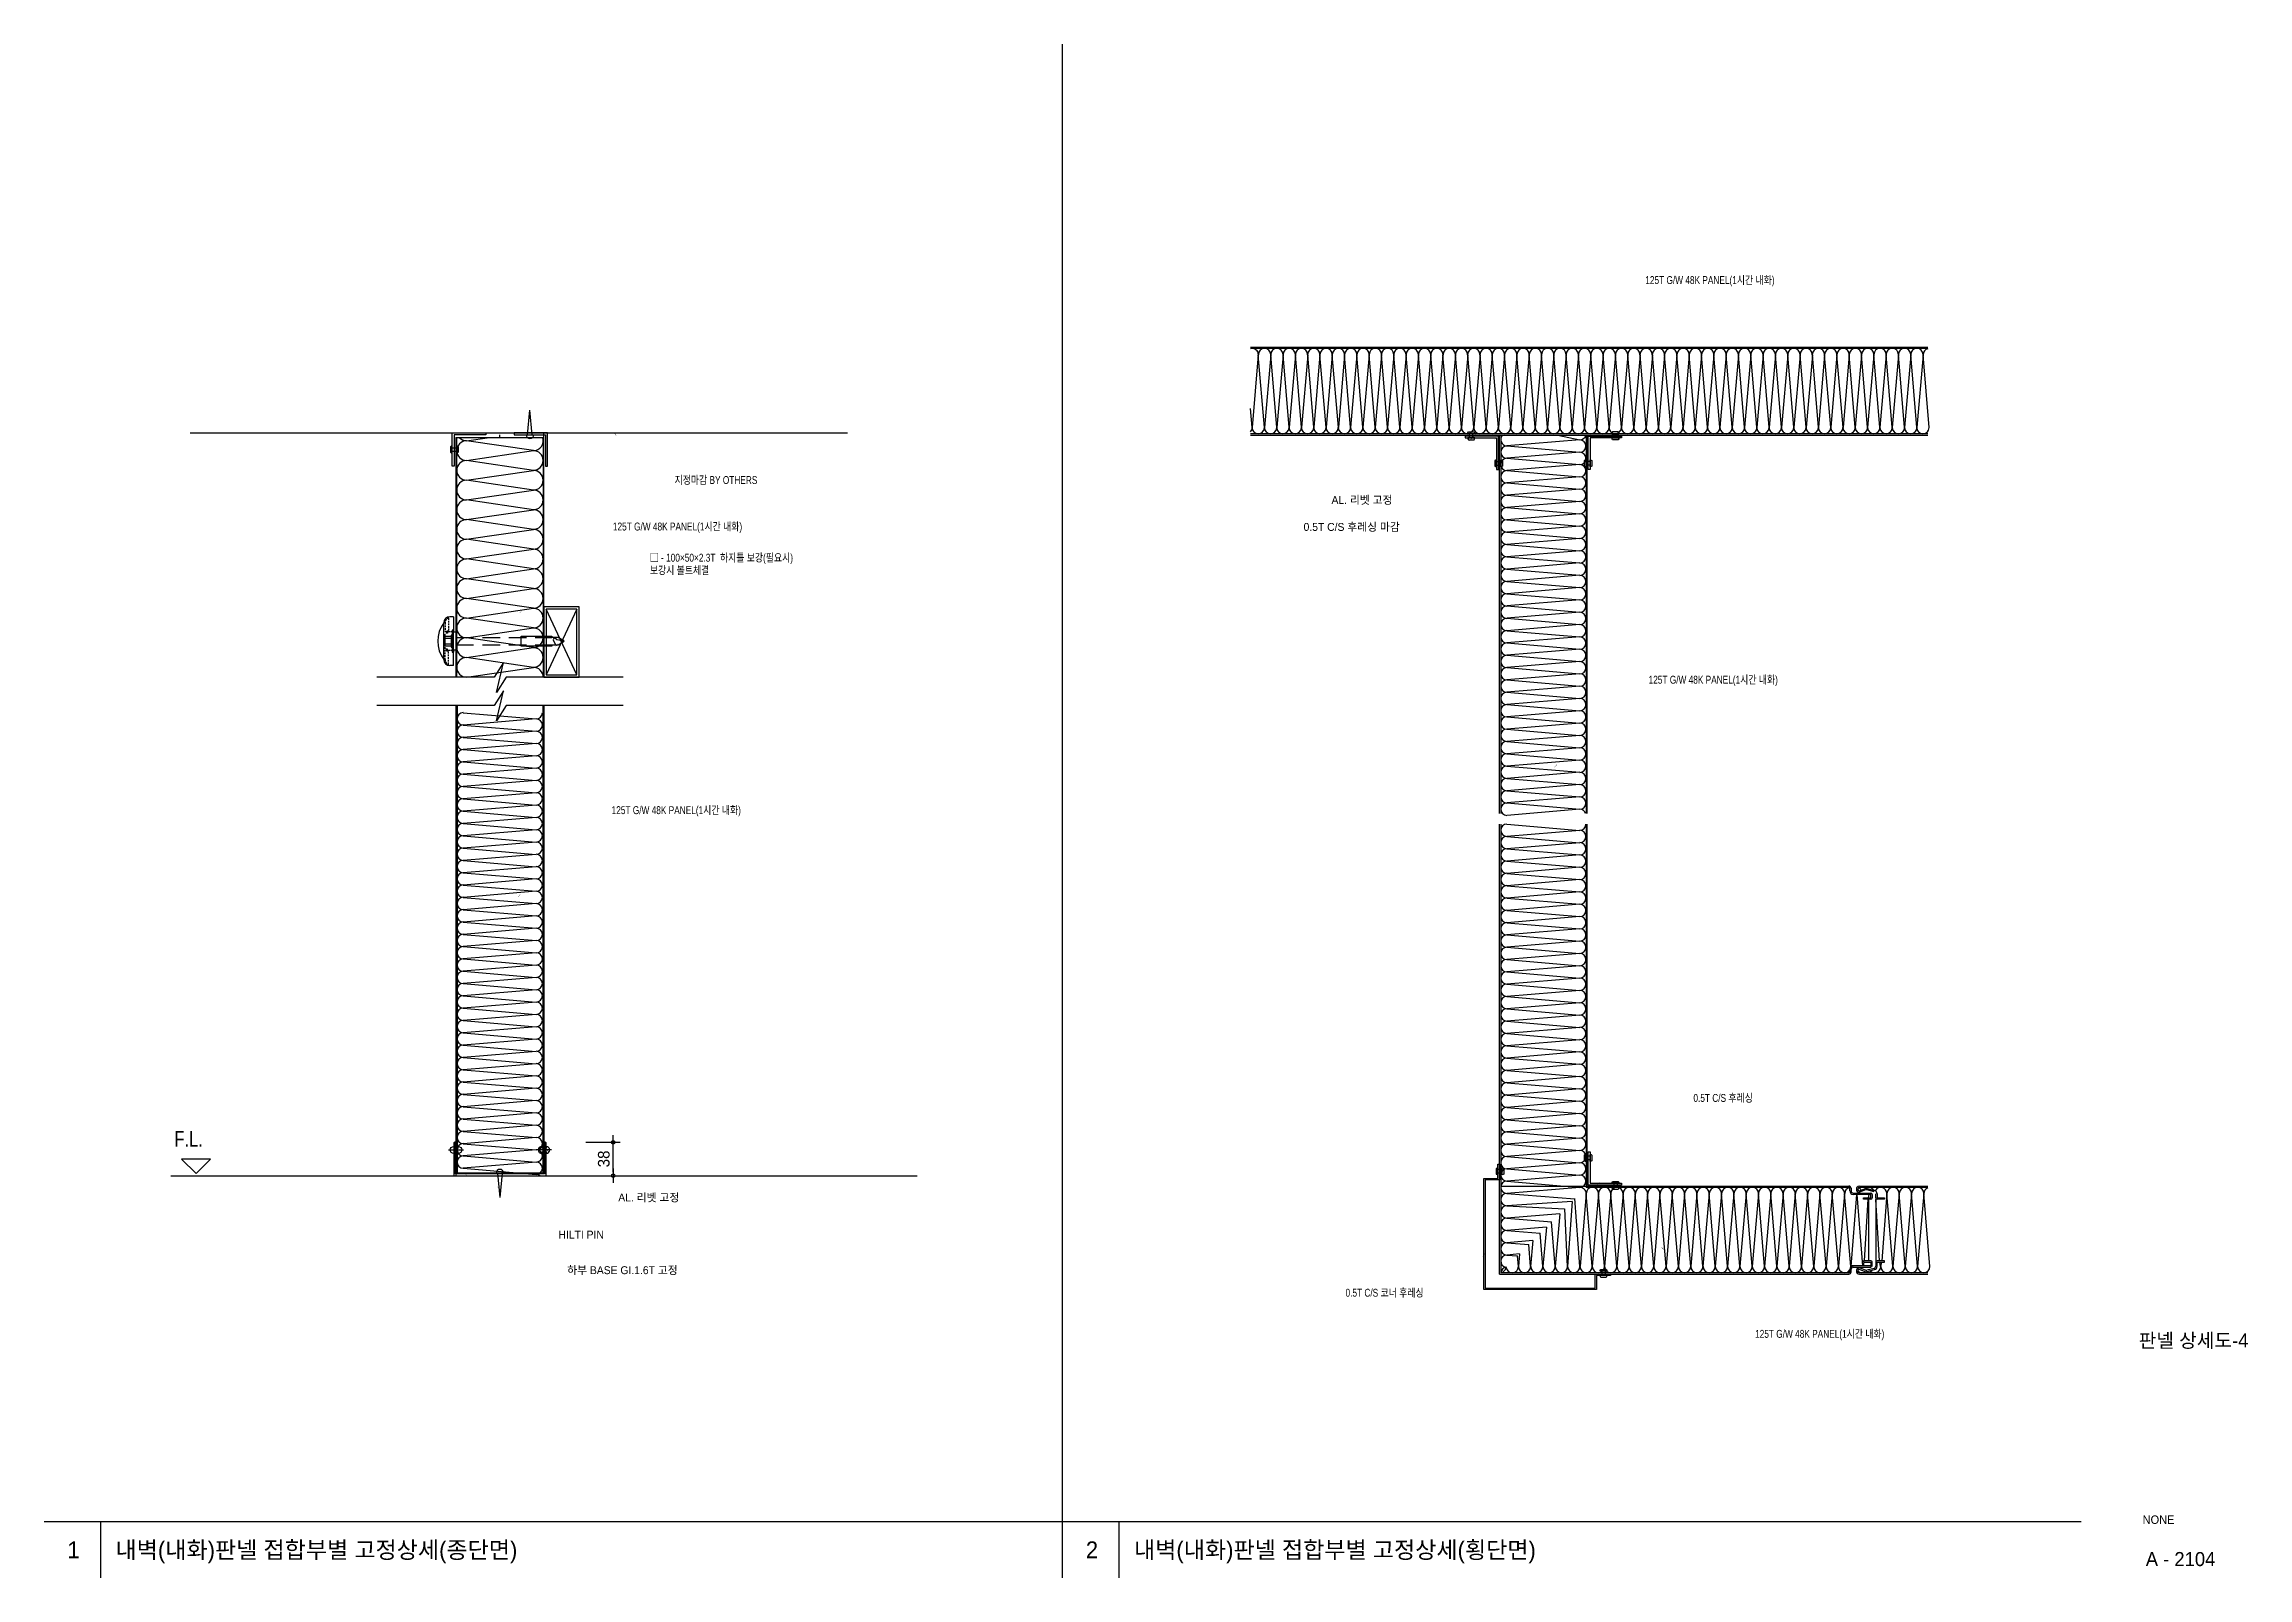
# Model space of a CAD drawing. Header units: millimetres. Extents: x 50863 to 79787, y -43062 to -37468.
# Drawn here: x 61764 to 64897, y -39648 to -37468 of the extents above; entities that cross this region are included whole.
import ezdxf
from ezdxf.enums import TextEntityAlignment as Align

# ---------------------------------------------------------------- set-up
doc = ezdxf.new("R2010")
doc.units = ezdxf.units.MM
doc.header["$LTSCALE"] = 50
doc.linetypes.add('DASHED', pattern=[0.75, 0.5, -0.25])
doc.linetypes.add('HIDDEN', pattern=[0.375, 0.25, -0.125])
for name, color, linetype in [('2', 7, 'Continuous'), ('3', 3, 'Continuous'), ('4', 4, 'Continuous'), ('4A.TEC FORM-TEXT', 3, 'Continuous'), ('4A.TEC TEXT 2', 3, 'Continuous'), ('9', 9, 'Continuous'), ('ARTINT-A1$0$MK', 3, 'Continuous'), ('COL', 2, 'Continuous'), ('CONC', 7, 'Continuous'), ('CUT', 4, 'Continuous'), ('DIM', 7, 'Continuous'), ('DIM2', 7, 'Continuous'), ('FIN', 5, 'Continuous'), ('FOR_', 4, 'Continuous'), ('HAT', 5, 'Continuous'), ('PC', 2, 'Continuous'), ('SUB', 4, 'Continuous'), ('T-25', 7, 'Continuous'), ('WAL', 3, 'Continuous'), ('wall', 3, 'Continuous'), ('실명', 4, 'Continuous')]:
    doc.layers.add(name, color=color, linetype=linetype)
doc.styles.add('나눔고딕', font='')
doc.styles.add('돋움', font='')
doc.styles.add('울릉도M', font='HYWULM.TTF')
doc.styles.get('나눔고딕').set_extended_font_data('Dotum')
doc.styles.get('돋움').set_extended_font_data('Dotum')
doc.dimstyles.new('DIM_600(외부치수)', dxfattribs={"dimscale": 400, "dimtxt": 3.3, "dimasz": 1, "dimexe": 2, "dimexo": 2, "dimgap": 1, "dimtad": 1, "dimdec": 0, "dimdsep": 46, "dimlunit": 6, "dimtxsty": '나눔고딕', "dimblk1": 'DIMDOT', "dimblk2": 'DIMDOT', "dimsah": 1, "dimcen": 2.5, "dimdle": 1.5, "dimclrd": 8, "dimclre": 8, "dimclrt": 3, "dimadec": 0, "dimazin": 0, "dimtfac": 1, "dimtdec": 0, "dimtix": 1, "dimtmove": 2, "dimatfit": 3, "dimldrblk": 'DIMDOT', "dimfxl": 0, "dimtvp": 1, "dimtolj": 1, "dimtzin": 0, "dimarcsym": 0})

msp = doc.modelspace()

# ---------------------------------------------------------------- texts
at = {"layer": '4A.TEC FORM-TEXT', "style": '돋움'}
msp.add_text('A - 2104', height=20, dxfattribs=at).set_placement((64801.7, -39631.4), align=Align.CENTER)
at = {"layer": '4A.TEC TEXT 2', "style": '나눔고딕'}
for s, height, p in [('판넬 상세도-4', 20, (64820.2, -39320.7)), ('NONE', 12, (64770.4, -39571.4))]:
    msp.add_text(s, height=height, dxfattribs=at).set_placement(p, align=Align.CENTER)
at = {"layer": 'ARTINT-A1$0$MK', "style": '돋움'}
for s, p in [('1', (61797.3, -39620.3)), ('내벽(내화)판넬 접합부별 고정상세(종단면)', (61865.8, -39620.3)), ('2', (63245.3, -39620.3)), ('내벽(내화)판넬 접합부별 고정상세(횡단면)', (63313.8, -39620.3))]:
    msp.add_text(s, height=24, dxfattribs=at).set_placement(p)
at = {"layer": '실명', "color": 4, "style": '울릉도M', "width": 0.8}
for s, height, p in [('125T G/W 48K PANEL(1시간 내화)', 11.25, (64040.7, -37809.2)), ('지정마감 BY OTHERS', 11.25, (62660.6, -38093.4)), ('125T G/W 48K PANEL(1시간 내화)', 11.25, (62572.9, -38159.5)), ('□ - 100×50×2.3T  하지틀 보강(필요시)', 11.25, (62625.5, -38203.8)), ('보강시 볼트체결', 11.25, (62625.5, -38221.6)), ('125T G/W 48K PANEL(1시간 내화)', 11.25, (64045.4, -38377.2)), ('125T G/W 48K PANEL(1시간 내화)', 11.25, (62571.1, -38562.6)), ('0.5T C/S 후레싱 ', 11.25, (64109.1, -38971.6)), ('F.L.', 22.5, (61949.4, -39035.4)), ('0.5T C/S 코너 후레싱', 11.25, (63614.5, -39248.5)), ('125T G/W 48K PANEL(1시간 내화)', 11.25, (64196.8, -39306.9))]:
    msp.add_text(s, height=height, dxfattribs=at).set_placement(p)
at = {"layer": '실명', "color": 4, "char_height": 11.25, "style": '울릉도M'}
for s, insert, attachment_point in [('AL. 리벳 고정', (63681.3, -38123), 9), ('0.5T C/S 후레싱 마감', (63691.7, -38161.3), 9), ('AL. 리벳 고정', (62667.3, -39114.4), 9), ('HILTI PIN', (62560.1, -39165.9), 9), ('하부 BASE GI.1.6T 고정', (62665, -39205.2), 3)]:
    msp.add_mtext(s, dxfattribs=dict(at, insert=insert, attachment_point=attachment_point))

# ---------------------------------------------------------------- blocks, each defined once
blk = doc.blocks.new('DIMDOT')
blk.add_line((-2, 0), (2, 0))
blk.add_circle((0, 0), 0.5)
blk = doc.blocks.new('*D64')
at = {"color": 8, "lineweight": -2}
for p, q in [((62534.4, -39029), (62583.3, -39029)), ((62573.3, -39071.5), (62573.3, -39034)), ((62534.4, -39076.5), (62583.3, -39076.5))]:
    blk.add_line(p, q, dxfattribs=at)
at = {"layer": 'Defpoints', "color": 0}
for p in [(62524.4, -39029), (62573.3, -39029), (62524.4, -39076.5)]:
    blk.add_point(p, dxfattribs=at)
at = {"color": 8, "lineweight": -2, "xscale": 5, "yscale": 5, "zscale": 5}
for p, rotation in [((62573.3, -39029), 90), ((62573.3, -39076.5), 270)]:
    blk.add_blockref('DIMDOT', p, dxfattribs=dict(at, rotation=rotation))
at = {"color": 3, "insert": (62560, -39052.7), "char_height": 16.5, "attachment_point": 5, "rotation": 90, "style": '나눔고딕'}
blk.add_mtext('\\A1;38', dxfattribs=at)
blk = doc.blocks.new('A$C217A2282')
at = {"layer": '3', "color": 9, "linetype": 'HIDDEN', "ltscale": 0.2}
for p, q in [((15.6, 67.5, -5034.8), (15.6, 49, -5034.8)), ((10.4, 60.8, -5034.8), (10.4, 47.8, -5034.8)), ((13.9, 47.8, -5034.8), (10.4, 47.8, -5034.8)), ((13.9, 46, -5034.8), (10.4, 46, -5034.8)), ((10.4, 23.5, -5034.8), (10.4, 46, -5034.8)), ((13, 49, -5034.8), (13, 48.1, -5034.8)), ((15.6, 49, -5034.8), (13, 49, -5034.8)), ((20.8, 48.1, -5034.8), (13, 48.1, -5034.8)), ((13.9, 47.8, -5034.8), (13.9, 46, -5034.8)), ((13.9, 23.5, -5034.8), (10.4, 23.5, -5034.8)), ((10.4, 8.7, -5034.8), (10.4, 21.7, -5034.8)), ((13.9, 21.7, -5034.8), (10.4, 21.7, -5034.8)), ((20.8, 21.4, -5034.8), (13, 21.4, -5034.8)), ((13, 20.5, -5034.8), (13, 21.4, -5034.8)), ((15.6, 20.5, -5034.8), (13, 20.5, -5034.8)), ((13.9, 21.7, -5034.8), (13.9, 23.5, -5034.8)), ((15.6, 2, -5034.8), (15.6, 20.5, -5034.8))]:
    blk.add_line(p, q, dxfattribs=at)
at = {"layer": '3'}
for p, q in [((22.6, 69.5, -5034.8), (17.4, 69.5, -5034.8)), ((22.6, 0, -5034.8), (17.4, 0, -5034.8))]:
    blk.add_line(p, q, dxfattribs=at)
at = {"layer": '3', "ltscale": 0.2}
for p, q in [((22.6, 69.5, -5034.8), (22.6, 50.4, -5034.8)), ((22.6, 0, -5034.8), (22.6, 19.1, -5034.8))]:
    blk.add_line(p, q, dxfattribs=at)
at = {"layer": '3'}
for centre, start, end in [((17.4, 60.8, -5034.8), 90, 180), ((17.4, 8.7, -5034.8), 180, 270)]:
    blk.add_arc(centre, 8.69, start, end, dxfattribs=at)
at = {"layer": '3', "color": 9, "linetype": 'HIDDEN', "ltscale": 0.2}
for centre, start, end in [((17.4, 60.8, -5034.8), 104.4775, 180), ((17.4, 8.7, -5034.8), 180, 255.5225)]:
    blk.add_arc(centre, 6.95, start, end, dxfattribs=at)
at = {"layer": '4'}
blk.add_line((8.7, 8.7, -5034.8), (8.7, 60.8, -5034.8), dxfattribs=at)
blk.add_arc((43.4, 34.7, -5034.8), 43.4, 143.1301, 216.8699, dxfattribs=at)
at = {"layer": '9'}
for p, q in [((10.8, 41.7, -5034.8), (19.1, 41.7, -5034.8)), ((10.8, 27.8, -5034.8), (10.8, 41.7, -5034.8)), ((10.8, 39.1, -5034.8), (19.1, 39.1, -5034.8)), ((19.1, 30.4, -5034.8), (10.8, 30.4, -5034.8)), ((19.1, 27.8, -5034.8), (10.8, 27.8, -5034.8))]:
    blk.add_line(p, q, dxfattribs=at)
at = {"layer": '9', "linetype": 'DASHED'}
for p, q in [((26.1, 40, -5034.8), (162.4, 40, -5034.8)), ((26.1, 29.5, -5034.8), (162.4, 29.5, -5034.8))]:
    blk.add_line(p, q, dxfattribs=at)
at = {"layer": '9', "elevation": -5034.8}
for points in [[(19.1, 26.1), (20.8, 26.1), (20.8, 43.4), (19.1, 43.4)], [(20.8, 19.1), (22.6, 19.1), (22.6, 50.4), (20.8, 50.4)]]:
    blk.add_lwpolyline(points, close=True, dxfattribs=at)
for points in [[(22.6, 50.4), (22.6, 47.8), (26.1, 47.8), (26.1, 21.7), (22.6, 21.7), (22.6, 19.1)], [(162.4, 29.5), (162.4, 27.8), (118.9, 27.8), (118.9, 41.7), (162.4, 41.7), (162.4, 40)], [(162.4, 29.5), (171.1, 29.5), (179.7, 34.7), (171.1, 40), (162.4, 40)], [(179.7, 34.7), (169.3, 36.5), (165.8, 40), (164.1, 36.5), (167.6, 29.5)]]:
    blk.add_lwpolyline(points, dxfattribs=at)

# ---------------------------------------------------------------- dimensions: what is measured, and where the dimension line sits
dim = msp.add_linear_dim(base=(62573.3, -39029), p1=(62524.4, -39076.5), p2=(62524.4, -39029), angle=90, text='38', dimstyle='DIM_600(외부치수)', override={"dimscale": 5})
dim.commit()
dim.dimension.update_dxf_attribs({"geometry": '*D64', "text_midpoint": (62560, -39052.7)})

# ---------------------------------------------------------------- linework, layer by layer
at = {"layer": '2'}
for p, q in [((62451.7, -38023.5), (62455, -37988.7)), ((62458.2, -38023.5), (62455, -37988.7)), ((62449.4, -38023.5), (62460.5, -38023.5)), ((62474.8, -39072.9), (62349.8, -39072.9)), ((62406.8, -39072.9), (62417.8, -39072.9)), ((62409, -39072.9), (62412.3, -39107.7)), ((62415.6, -39072.9), (62412.3, -39107.7))]:
    msp.add_line(p, q, dxfattribs=at)
for centre, start, end in [((62455, -38023.4), 180.6102, 359.3898), ((62412.3, -39073), 0.6102, 179.3898)]:
    msp.add_arc(centre, 5.52, start, end, dxfattribs=at)
at = {"layer": 'COL', "ltscale": 2}
msp.add_line((62349.8, -38826.5), (62349.8, -39076.5), dxfattribs=at)
at = {"layer": 'CONC', "color": 6}
msp.add_line((61972.1, -38020.8), (62906.3, -38020.8), dxfattribs=at)
at = {"layer": 'CUT'}
for points in [[(62587.3, -38368), (62421, -38368), (62407.4, -38389.9), (62417.2, -38347.3), (62404.3, -38368), (62237.3, -38368)], [(62587.3, -38408), (62421, -38408), (62407.4, -38429.9), (62417.2, -38387.3), (62404.3, -38408), (62237.3, -38408)]]:
    msp.add_lwpolyline(points, dxfattribs=at)
at = {"layer": 'DIM'}
for points in [[(63909.7, -37925.3, 0, 3.75, 0), (63916.5, -37916.3, 0, 0, 0), (64009.5, -37804.4, 0, 0, 0), (64038.3, -37804.4, 0, 0, 0)], [(62576.7, -38022.6, 0, 3.75, 0), (62583.4, -38031.6, 0, 0, 0), (62630.7, -38088, 0, 0, 0), (62659.5, -38088, 0, 0, 0)], [(63792.6, -38029.4, 0, 3.75, 0), (63785.9, -38038.4, 0, 0, 0), (63717, -38116.4, 0, 0, 0), (63688.2, -38116.4, 0, 0, 0)], [(63827.2, -38029.2, 0, 3.75, 0), (63820.5, -38038.2, 0, 0, 0), (63728.3, -38155.8, 0, 0, 0), (63699.5, -38155.8, 0, 0, 0)], [(62442, -38275.6, 0, 3.75, 0), (62448.8, -38266.6, 0, 0, 0), (62541.8, -38154.7, 0, 0, 0), (62570.6, -38154.7, 0, 0, 0)], [(62493.6, -38322.6, 0, 3.75, 0), (62500.3, -38313.6, 0, 0, 0), (62593.4, -38201.8, 0, 0, 0), (62622.2, -38201.8, 0, 0, 0)], [(63914.5, -38493.2, 0, 3.75, 0), (63921.3, -38484.2, 0, 0, 0), (64014.3, -38372.3, 0, 0, 0), (64043.1, -38372.3, 0, 0, 0)], [(62440.2, -38678.6, 0, 3.75, 0), (62447, -38669.6, 0, 0, 0), (62540, -38557.8, 0, 0, 0), (62568.8, -38557.8, 0, 0, 0)], [(63974.4, -39087.7, 0, 3.75, 0), (63981.2, -39078.7, 0, 0, 0), (64074.2, -38966.8, 0, 0, 0), (64103, -38966.8, 0, 0, 0)], [(62480.7, -39041.4, 0, 3.75, 0), (62487.5, -39050.4, 0, 0, 0), (62534.8, -39106.8, 0, 0, 0), (62563.6, -39106.8, 0, 0, 0)], [(62365.2, -39076.1, 0, 3.75, 0), (62372, -39085.1, 0, 0, 0), (62474.2, -39212, 0, 0, 0), (62503.1, -39212, 0, 0, 0)], [(62411.9, -39095, 0, 3.75, 0), (62418.6, -39104, 0, 0, 0), (62465.9, -39160.4, 0, 0, 0), (62494.7, -39160.4, 0, 0, 0)], [(63810.9, -39188.6, 0, 3.75, 0), (63804.1, -39197.6, 0, 0, 0), (63766.5, -39242.3, 0, 0, 0), (63737.7, -39242.3, 0, 0, 0)], [(64065.9, -39180.2, 0, 3.75, 0), (64072.6, -39189.2, 0, 0, 0), (64165.6, -39301.1, 0, 0, 0), (64194.5, -39301.1, 0, 0, 0)]]:
    msp.add_lwpolyline(points, format="xyseb", dxfattribs=at)
at = {"layer": 'DIM2'}
msp.add_line((62412.3, -38027.5), (62412.3, -38023.5), dxfattribs=at)
at = {"layer": 'FIN'}
for p, q in [((63790.7, -38028), (63790.7, -38022.1)), ((63795.7, -38028), (63795.7, -38022.1)), ((63995.7, -38028), (63995.7, -38022.1)), ((64000.7, -38028), (64000.7, -38022.1)), ((62344.6, -38041.9), (62350.5, -38041.9)), ((62344.6, -38046.9), (62350.5, -38046.9)), ((63829.2, -38061.5), (63835.1, -38061.5)), ((63829.2, -38066.5), (63835.1, -38066.5)), ((63962.2, -38061.5), (63956.4, -38061.5)), ((63962.2, -38066.5), (63956.4, -38066.5)), ((63837.1, -39067.8), (63831.2, -39067.8)), ((63962.3, -39048.8), (63956.4, -39048.8)), ((63962.3, -39053.8), (63956.4, -39053.8)), ((63837.1, -39072.8), (63831.2, -39072.8)), ((63995.8, -39087.3), (63995.8, -39093.2)), ((64000.8, -39087.3), (64000.8, -39093.2)), ((63978.7, -39212.4), (63978.7, -39218.3)), ((63983.7, -39212.4), (63983.7, -39218.3))]:
    msp.add_line(p, q, dxfattribs=at)
for points in [[(63788.2, -38022.1, -0.140047), (63789.2, -38019.5), (63797.2, -38019.5, -0.140047), (63798.2, -38022.1)], [(63788.2, -38028, 0.140047), (63789.2, -38030.5), (63797.2, -38030.5, 0.140047), (63798.2, -38028)], [(64003.2, -38022.1, 0.140047), (64002.2, -38019.5), (63994.3, -38019.5, 0.140047), (63993.3, -38022.1)], [(64003.2, -38028, -0.140047), (64002.2, -38030.5), (63994.3, -38030.5, -0.140047), (63993.3, -38028)], [(62344.6, -38039.4, 0.140047), (62342, -38040.5), (62342, -38048.4, 0.140047), (62344.6, -38049.4)], [(62350.5, -38039.4, -0.140047), (62353, -38040.5), (62353, -38048.4, -0.140047), (62350.5, -38049.4)], [(63829.2, -38059, 0.140047), (63826.7, -38060), (63826.7, -38067.9, 0.140047), (63829.2, -38068.9)], [(63835.1, -38059, -0.140047), (63837.7, -38060), (63837.7, -38067.9, -0.140047), (63835.1, -38068.9)], [(63956.4, -38059, 0.140047), (63953.8, -38060), (63953.8, -38067.9, 0.140047), (63956.4, -38068.9)], [(63962.2, -38059, -0.140047), (63964.8, -38060), (63964.8, -38067.9, -0.140047), (63962.2, -38068.9)], [(63831.2, -39065.3, 0.140047), (63828.7, -39066.4), (63828.7, -39074.3, 0.140047), (63831.2, -39075.3)], [(63837.1, -39065.3, -0.140047), (63839.7, -39066.4), (63839.7, -39074.3, -0.140047), (63837.1, -39075.3)], [(63956.4, -39046.3, 0.140047), (63953.8, -39047.3), (63953.8, -39055.3, 0.140047), (63956.4, -39056.3)], [(63962.3, -39046.3, -0.140047), (63964.8, -39047.3), (63964.8, -39055.3, -0.140047), (63962.3, -39056.3)], [(63993.3, -39087.3, -0.140047), (63994.3, -39084.7), (64002.2, -39084.7, -0.140047), (64003.2, -39087.3)], [(63993.3, -39093.2, 0.140047), (63994.3, -39095.7), (64002.2, -39095.7, 0.140047), (64003.2, -39093.2)], [(63976.3, -39212.4, -0.140047), (63977.3, -39209.9), (63985.2, -39209.9, -0.140047), (63986.2, -39212.4)], [(63976.3, -39218.3, 0.140047), (63977.3, -39220.9), (63985.2, -39220.9, 0.140047), (63986.2, -39218.3)]]:
    msp.add_lwpolyline(points, format="xyb", close=True, dxfattribs=at)
at = {"layer": 'FOR_'}
msp.add_lwpolyline([(63811.2, -39238.3), (63811.2, -39080.3), (63831.2, -39080.3), (63831.2, -39060.3), (63833.2, -39060.3), (63833.2, -39082.3), (63813.2, -39082.3), (63813.2, -39236.3), (63969.2, -39236.3), (63969.2, -39216.3), (63991.2, -39216.3), (63991.2, -39218.3), (63971.2, -39218.3), (63971.2, -39238.3), (63811.2, -39238.3)], dxfattribs=at)
at = {"layer": 'HAT'}
for p, q in [((63490.5, -37909.6), (63481.8, -38013.3)), ((63499.3, -38013.3), (63490.5, -37909.6)), ((63508.2, -37909.6), (63499.3, -38013.3)), ((63516.8, -38013.3), (63508.2, -37909.6)), ((63525.7, -37909.6), (63516.8, -38013.3)), ((63534.3, -38013.3), (63525.7, -37909.6)), ((63543.2, -37909.6), (63534.3, -38013.3)), ((63551.8, -38013.3), (63543.2, -37909.6)), ((63560.7, -37909.6), (63551.8, -38013.3)), ((63569.3, -38013.3), (63560.7, -37909.6)), ((63578.2, -37909.6), (63569.3, -38013.3)), ((63586.8, -38013.3), (63578.2, -37909.6)), ((63595.7, -37909.6), (63586.8, -38013.3)), ((63604.3, -38013.3), (63595.7, -37909.6)), ((63613.2, -37909.6), (63604.3, -38013.3)), ((63621.8, -38013.3), (63613.2, -37909.6)), ((63630.7, -37909.6), (63621.8, -38013.3)), ((63639.3, -38013.3), (63630.7, -37909.6)), ((63648.2, -37909.6), (63639.3, -38013.3)), ((63656.8, -38013.3), (63648.2, -37909.6)), ((63665.7, -37909.6), (63656.8, -38013.3)), ((63674.3, -38013.3), (63665.7, -37909.6)), ((63683.2, -37909.6), (63674.3, -38013.3)), ((63691.8, -38013.3), (63683.2, -37909.6)), ((63700.7, -37909.6), (63691.8, -38013.3)), ((63709.3, -38013.3), (63700.7, -37909.6)), ((63718.2, -37909.6), (63709.3, -38013.3)), ((63726.8, -38013.3), (63718.2, -37909.6)), ((63735.7, -37909.6), (63726.8, -38013.3)), ((63744.3, -38013.3), (63735.7, -37909.6)), ((63753, -37909.6), (63744.3, -38013.3)), ((63761.8, -38013.3), (63753, -37909.6)), ((63770.7, -37909.6), (63761.8, -38013.3)), ((63779.3, -38013.3), (63770.7, -37909.6)), ((63788.2, -37909.6), (63779.3, -38013.3)), ((63796.8, -38013.3), (63788.2, -37909.6)), ((63805.7, -37909.6), (63796.8, -38013.3)), ((63814.3, -38013.3), (63805.7, -37909.6)), ((63823.2, -37909.6), (63814.3, -38013.3)), ((63831.8, -38013.3), (63823.2, -37909.6)), ((63840.7, -37909.6), (63831.8, -38013.3)), ((63849.3, -38013.3), (63840.7, -37909.6)), ((63858.2, -37909.6), (63849.3, -38013.3)), ((63866.8, -38013.3), (63858.2, -37909.6)), ((63875.7, -37909.6), (63866.8, -38013.3)), ((63884.3, -38013.3), (63875.7, -37909.6)), ((63893.2, -37909.6), (63884.3, -38013.3)), ((63901.8, -38013.3), (63893.2, -37909.6)), ((63910.7, -37909.6), (63901.8, -38013.3)), ((63919.3, -38013.3), (63910.7, -37909.6)), ((63928.2, -37909.6), (63919.3, -38013.3)), ((63936.8, -38013.3), (63928.2, -37909.6)), ((63945.7, -37909.6), (63936.8, -38013.3)), ((63954.3, -38013.3), (63945.7, -37909.6)), ((63963.2, -37909.6), (63954.3, -38013.3)), ((63971.8, -38013.3), (63963.2, -37909.6)), ((63980.7, -37909.6), (63971.8, -38013.3)), ((63989.3, -38013.3), (63980.7, -37909.6)), ((63998.2, -37909.6), (63989.3, -38013.3)), ((64006.8, -38013.3), (63998.2, -37909.6)), ((64015.7, -37909.6), (64006.8, -38013.3)), ((64024.3, -38013.3), (64015.7, -37909.6)), ((64033.2, -37909.6), (64024.3, -38013.3)), ((64041.8, -38013.3), (64033.2, -37909.6)), ((64050.7, -37909.6), (64041.8, -38013.3)), ((64059.3, -38013.3), (64050.7, -37909.6)), ((64068.2, -37909.6), (64059.3, -38013.3)), ((64076.8, -38013.3), (64068.2, -37909.6)), ((64085.7, -37909.6), (64076.8, -38013.3)), ((64094.3, -38013.3), (64085.7, -37909.6)), ((64103.2, -37909.6), (64094.3, -38013.3)), ((64111.8, -38013.3), (64103.2, -37909.6)), ((64120.7, -37909.6), (64111.8, -38013.3)), ((64129.3, -38013.3), (64120.7, -37909.6)), ((64138.2, -37909.6), (64129.3, -38013.3)), ((64146.8, -38013.3), (64138.2, -37909.6)), ((64155.7, -37909.6), (64146.8, -38013.3)), ((64164.3, -38013.3), (64155.7, -37909.6)), ((64173.2, -37909.6), (64164.3, -38013.3)), ((64181.8, -38013.3), (64173.2, -37909.6)), ((64190.7, -37909.6), (64181.8, -38013.3)), ((64199.3, -38013.3), (64190.7, -37909.6)), ((64208.2, -37909.6), (64199.3, -38013.3)), ((64216.8, -38013.3), (64208.2, -37909.6)), ((64225.7, -37909.6), (64216.8, -38013.3)), ((64234.3, -38013.3), (64225.7, -37909.6)), ((64243.2, -37909.6), (64234.3, -38013.3)), ((64251.8, -38013.3), (64243.2, -37909.6)), ((64260.7, -37909.6), (64251.8, -38013.3)), ((64269.3, -38013.3), (64260.7, -37909.6)), ((64278.2, -37909.6), (64269.3, -38013.3)), ((64286.8, -38013.3), (64278.2, -37909.6)), ((64295.7, -37909.6), (64286.8, -38013.3)), ((64304.3, -38013.3), (64295.7, -37909.6)), ((64313.2, -37909.6), (64304.3, -38013.3)), ((64321.8, -38013.3), (64313.2, -37909.6)), ((64330.7, -37909.6), (64321.8, -38013.3)), ((64339.3, -38013.3), (64330.7, -37909.6)), ((64348.2, -37909.6), (64339.3, -38013.3)), ((64356.8, -38013.3), (64348.2, -37909.6)), ((64365.7, -37909.6), (64356.8, -38013.3)), ((64374.3, -38013.3), (64365.7, -37909.6)), ((64383.2, -37909.6), (64374.3, -38013.3)), ((64391.8, -38013.3), (64383.2, -37909.6)), ((64400.7, -37909.6), (64391.8, -38013.3)), ((64409.3, -38013.3), (64400.7, -37909.6)), ((64418.2, -37909.6), (64409.3, -38013.3)), ((64426.8, -38013.3), (64418.2, -37909.6)), ((64435.7, -37909.6), (64426.8, -38013.3)), ((64444.3, -38013.3), (64435.7, -37909.6)), ((63481.8, -38013.3), (63479.5, -37986.2)), ((63947.6, -38030.7), (63843.9, -38039.3)), ((63916.3, -38024), (63947.6, -38030.7)), ((63843.9, -38039.3), (63947.6, -38048.2)), ((63947.6, -38048.2), (63843.9, -38056.8)), ((63843.9, -38056.8), (63947.6, -38065.7)), ((63947.6, -38065.7), (63843.9, -38074.3)), ((63843.9, -38074.3), (63947.6, -38083.2)), ((63947.6, -38083.2), (63843.9, -38091.8)), ((63843.9, -38091.8), (63947.6, -38100.7)), ((63947.6, -38100.7), (63843.9, -38109.3)), ((63843.9, -38109.3), (63947.6, -38118.2)), ((63947.6, -38118.2), (63843.9, -38126.8)), ((63843.9, -38126.8), (63947.6, -38135.7)), ((63947.6, -38135.7), (63843.9, -38144.3)), ((63843.9, -38144.3), (63947.6, -38153.2)), ((63947.6, -38153.2), (63843.9, -38161.8)), ((63843.9, -38161.8), (63947.6, -38170.7)), ((63947.6, -38170.7), (63843.9, -38179.3)), ((63843.9, -38179.3), (63947.6, -38188.2)), ((63947.6, -38188.2), (63843.9, -38196.8)), ((63843.9, -38196.8), (63947.6, -38205.7)), ((63947.6, -38205.7), (63843.9, -38214.3)), ((63843.9, -38214.3), (63947.6, -38223.2)), ((63947.6, -38223.2), (63843.9, -38231.8)), ((63843.9, -38231.8), (63947.6, -38240.7)), ((63947.6, -38240.7), (63843.9, -38249.3)), ((63843.9, -38249.3), (63947.6, -38258.2)), ((63947.6, -38258.2), (63843.9, -38266.8)), ((63843.9, -38266.8), (63947.6, -38275.7)), ((63947.6, -38275.7), (63843.9, -38284.3)), ((63843.9, -38284.3), (63947.6, -38293.2)), ((63947.6, -38293.2), (63843.9, -38302)), ((63843.9, -38302), (63947.6, -38310.7)), ((63947.6, -38310.7), (63843.9, -38319.3)), ((63843.9, -38319.3), (63947.6, -38328.2)), ((63947.6, -38328.2), (63843.9, -38336.8)), ((63843.9, -38336.8), (63947.6, -38345.7)), ((63947.6, -38345.7), (63843.9, -38354.3)), ((63843.9, -38354.3), (63947.6, -38363.2)), ((63947.6, -38363.2), (63843.9, -38371.8)), ((63843.9, -38371.8), (63947.6, -38380.7)), ((63947.6, -38380.7), (63843.9, -38389.3)), ((63843.9, -38389.3), (63947.6, -38398.2)), ((63947.6, -38398.2), (63843.9, -38406.8)), ((63843.9, -38406.8), (63947.6, -38415.7)), ((62360.2, -38418.5), (62463.9, -38427.3)), ((62463.9, -38427.3), (62360.2, -38436)), ((62360.2, -38436), (62463.9, -38444.8)), ((62463.9, -38444.8), (62360.2, -38453.5)), ((63947.6, -38415.7), (63843.9, -38424.3)), ((63843.9, -38424.3), (63947.6, -38433.2)), ((63947.6, -38433.2), (63843.9, -38441.8)), ((63843.9, -38441.8), (63947.6, -38450.7)), ((62360.2, -38453.5), (62463.9, -38462.3)), ((62463.9, -38462.3), (62360.2, -38471)), ((62360.2, -38471), (62463.9, -38479.8)), ((63947.6, -38450.7), (63843.9, -38459.3)), ((63843.9, -38459.3), (63947.6, -38468.2)), ((63947.6, -38468.2), (63843.9, -38476.8)), ((62463.9, -38479.8), (62360.2, -38488.5)), ((62360.2, -38488.5), (62463.9, -38497.3)), ((62360.2, -38488.5), (62463.9, -38497.3)), ((62463.9, -38497.3), (62360.2, -38506)), ((62360.2, -38506), (62463.9, -38514.8)), ((63843.9, -38476.8), (63947.6, -38485.7)), ((63947.6, -38485.7), (63843.9, -38494.3)), ((63843.9, -38494.3), (63947.6, -38503.2)), ((63947.6, -38503.2), (63843.9, -38511.8)), ((62463.9, -38514.8), (62360.2, -38523.5)), ((62360.2, -38523.5), (62463.9, -38532.3)), ((62463.9, -38532.3), (62360.2, -38541)), ((63843.9, -38511.8), (63947.6, -38520.7)), ((63947.6, -38520.7), (63843.9, -38529.3)), ((63843.9, -38529.3), (63947.6, -38538.2)), ((63947.6, -38538.2), (63843.9, -38546.8)), ((62360.2, -38541), (62463.9, -38549.8)), ((62463.9, -38549.8), (62360.2, -38558.5)), ((62360.2, -38558.5), (62463.9, -38567.3)), ((62360.2, -38558.5), (62463.9, -38567.3)), ((62463.9, -38567.3), (62360.2, -38576)), ((63843.9, -38546.8), (63947.6, -38555.7)), ((63947.6, -38555.7), (63843.9, -38564.5)), ((62360.2, -38576), (62463.9, -38584.8)), ((62463.9, -38584.8), (62360.2, -38593.5)), ((62360.2, -38593.5), (62463.9, -38602.3)), ((63843.9, -38576.9), (63947.6, -38585.7)), ((63947.6, -38585.7), (63843.9, -38594.4)), ((63843.9, -38594.4), (63947.6, -38603.2)), ((62463.9, -38602.3), (62360.2, -38611)), ((62360.2, -38611), (62463.9, -38619.8)), ((62463.9, -38619.8), (62360.2, -38628.5)), ((62360.2, -38628.5), (62463.9, -38637.3)), ((63947.6, -38603.2), (63843.9, -38611.9)), ((63843.9, -38611.9), (63947.6, -38620.7)), ((63947.6, -38620.7), (63843.9, -38629.4)), ((63843.9, -38629.4), (63947.6, -38638.2)), ((62463.9, -38637.3), (62360.2, -38646)), ((62360.2, -38646), (62463.9, -38654.8)), ((62463.9, -38654.8), (62360.2, -38663.5)), ((62360.2, -38663.5), (62463.9, -38672.3)), ((63947.6, -38638.2), (63843.9, -38646.9)), ((63843.9, -38646.9), (63947.6, -38655.7)), ((63947.6, -38655.7), (63843.9, -38664.4)), ((63843.9, -38664.4), (63947.6, -38673.2)), ((62463.9, -38672.3), (62360.2, -38681)), ((62360.2, -38681), (62463.9, -38689.8)), ((62463.9, -38689.8), (62360.2, -38698.5)), ((63947.6, -38673.2), (63843.9, -38681.9)), ((63843.9, -38681.9), (63947.6, -38690.7)), ((63947.6, -38690.7), (63843.9, -38699.4)), ((62360.2, -38698.5), (62463.9, -38707.3)), ((62463.9, -38707.3), (62360.2, -38716)), ((62360.2, -38716), (62463.9, -38724.8)), ((62463.9, -38724.8), (62360.2, -38733.5)), ((63843.9, -38699.4), (63947.6, -38708.2)), ((63947.6, -38708.2), (63843.9, -38716.9)), ((63843.9, -38716.9), (63947.6, -38725.7)), ((63947.6, -38725.7), (63843.9, -38734.4)), ((62360.2, -38733.5), (62463.9, -38742.3)), ((62463.9, -38742.3), (62360.2, -38751)), ((62360.2, -38751), (62463.9, -38759.8)), ((63843.9, -38734.4), (63947.6, -38743.2)), ((63947.6, -38743.2), (63843.9, -38751.9)), ((63843.9, -38751.9), (63947.6, -38760.7)), ((62463.9, -38759.8), (62360.2, -38768.5)), ((62360.2, -38768.5), (62463.9, -38777.3)), ((62463.9, -38777.3), (62360.2, -38786)), ((62360.2, -38786), (62463.9, -38794.8)), ((63947.6, -38760.7), (63843.9, -38769.4)), ((63843.9, -38769.4), (63947.6, -38778.2)), ((63947.6, -38778.2), (63843.9, -38786.9)), ((63843.9, -38786.9), (63947.6, -38795.7)), ((62463.9, -38794.8), (62360.2, -38803.5)), ((62360.2, -38803.5), (62463.9, -38812.3)), ((62463.9, -38812.3), (62360.2, -38821)), ((62360.2, -38821), (62463.9, -38829.8)), ((63947.6, -38795.7), (63843.9, -38804.4)), ((63843.9, -38804.4), (63947.6, -38813.2)), ((63947.6, -38813.2), (63843.9, -38821.9)), ((62463.9, -38829.8), (62360.2, -38838.5)), ((62360.2, -38838.5), (62463.9, -38847.3)), ((62463.9, -38847.3), (62360.2, -38856)), ((63843.9, -38821.9), (63947.6, -38830.7)), ((63947.6, -38830.7), (63843.9, -38839.4)), ((63843.9, -38839.4), (63947.6, -38848.2)), ((63947.6, -38848.2), (63843.9, -38856.9)), ((62360.2, -38856), (62463.9, -38864.8)), ((62463.9, -38864.8), (62360.2, -38873.5)), ((62360.2, -38873.5), (62463.9, -38882.3)), ((62463.9, -38882.3), (62360.2, -38891)), ((63843.9, -38856.9), (63947.6, -38865.7)), ((63947.6, -38865.7), (63843.9, -38874.4)), ((63843.9, -38874.4), (63947.6, -38883.2)), ((63947.6, -38883.2), (63843.9, -38891.9)), ((62360.2, -38891), (62463.9, -38899.8)), ((62463.9, -38899.8), (62360.2, -38908.5)), ((62360.2, -38908.5), (62463.9, -38917.3)), ((63843.9, -38891.9), (63947.6, -38900.7)), ((63947.6, -38900.7), (63843.9, -38909.4)), ((63843.9, -38909.4), (63947.6, -38918.2)), ((62463.9, -38917.3), (62360.2, -38926)), ((62360.2, -38926), (62463.9, -38934.8)), ((62463.9, -38934.8), (62360.2, -38943.5)), ((62360.2, -38943.5), (62463.9, -38952.3)), ((63947.6, -38918.2), (63843.9, -38926.9)), ((63843.9, -38926.9), (63947.6, -38935.7)), ((63947.6, -38935.7), (63843.9, -38944.4)), ((63843.9, -38944.4), (63947.6, -38953.2)), ((62463.9, -38952.3), (62360.2, -38961)), ((62360.2, -38961), (62463.9, -38969.8)), ((62463.9, -38969.8), (62360.2, -38978.5)), ((63947.6, -38953.2), (63843.9, -38961.9)), ((63843.9, -38961.9), (63947.6, -38970.7)), ((63947.6, -38970.7), (63843.9, -38979.4)), ((62360.2, -38978.5), (62463.9, -38987.3)), ((62463.9, -38987.3), (62360.2, -38996)), ((62360.2, -38996), (62463.9, -39004.8)), ((62463.9, -39004.8), (62360.2, -39013.5)), ((63843.9, -38979.4), (63947.6, -38988.2)), ((63947.6, -38988.2), (63843.9, -38996.9)), ((63843.9, -38996.9), (63947.6, -39005.7)), ((63947.6, -39005.7), (63843.9, -39014.4)), ((62360.2, -39013.5), (62463.9, -39022.3)), ((62463.9, -39022.3), (62360.2, -39031)), ((62360.2, -39031), (62463.9, -39039.8)), ((62463.9, -39039.8), (62360.2, -39048.5)), ((63843.9, -39014.4), (63947.6, -39023.2)), ((63947.6, -39023.2), (63843.9, -39031.9)), ((63843.9, -39031.9), (63947.6, -39040.7)), ((62360.2, -39048.5), (62463.9, -39057.3)), ((62463.9, -39057.3), (62360.2, -39066)), ((62360.2, -39066), (62463.9, -39074.8)), ((63947.6, -39040.7), (63843.9, -39049.4)), ((63843.9, -39049.4), (63947.6, -39058.2)), ((63947.6, -39058.2), (63843.9, -39066.9)), ((63843.9, -39066.9), (63947.6, -39075.7)), ((63947.6, -39075.7), (63843.9, -39084.4)), ((63843.9, -39084.4), (63947.6, -39093.2)), ((63947.6, -39093.2), (63843.9, -39101.9)), ((63843.9, -39101.9), (63940.4, -39109.2)), ((63956.6, -39101.9), (63947.9, -39205.7)), ((63965.2, -39205.7), (63956.6, -39101.9)), ((63974.1, -39101.9), (63965.2, -39205.7)), ((63982.7, -39205.7), (63974.1, -39101.9)), ((63991.5, -39101.9), (63982.7, -39205.7)), ((64000.2, -39205.7), (63991.5, -39101.9)), ((64009.1, -39101.9), (64000.2, -39205.7)), ((64017.7, -39205.7), (64009.1, -39101.9)), ((64026.5, -39101.9), (64017.7, -39205.7)), ((64035.2, -39205.7), (64026.5, -39101.9)), ((64044, -39101.9), (64035.2, -39205.7)), ((64052.7, -39205.7), (64044, -39101.9)), ((64061.5, -39101.9), (64052.7, -39205.7)), ((64070.2, -39205.7), (64061.5, -39101.9)), ((64079, -39101.9), (64070.2, -39205.7)), ((64087.7, -39205.7), (64079, -39101.9)), ((64096.5, -39101.9), (64087.7, -39205.7)), ((64105.2, -39205.7), (64096.5, -39101.9)), ((64114, -39101.9), (64105.2, -39205.7)), ((64122.7, -39205.7), (64114, -39101.9)), ((64131.5, -39101.9), (64122.7, -39205.7)), ((64140.2, -39205.7), (64131.5, -39101.9)), ((64149, -39101.9), (64140.2, -39205.7)), ((64157.7, -39205.7), (64149, -39101.9)), ((64166.5, -39101.9), (64157.7, -39205.7)), ((64175.2, -39205.7), (64166.5, -39101.9)), ((64184, -39101.9), (64175.2, -39205.7)), ((64192.7, -39205.7), (64184, -39101.9)), ((64201.5, -39101.9), (64192.7, -39205.7)), ((64210.2, -39205.7), (64201.5, -39101.9)), ((64219, -39101.9), (64210.2, -39205.7)), ((64227.7, -39205.7), (64219, -39101.9)), ((64236.5, -39101.9), (64227.7, -39205.7)), ((64245.2, -39205.7), (64236.5, -39101.9)), ((64254, -39101.9), (64245.2, -39205.7)), ((64262.7, -39205.7), (64254, -39101.9)), ((64271.5, -39101.9), (64262.7, -39205.7)), ((64280.2, -39205.7), (64271.5, -39101.9)), ((64289, -39101.9), (64280.2, -39205.7)), ((64297.7, -39205.7), (64289, -39101.9)), ((64306.5, -39101.9), (64297.7, -39205.7)), ((64315.2, -39205.7), (64306.5, -39101.9)), ((64324, -39101.9), (64315.2, -39205.7)), ((64332.7, -39205.7), (64324, -39101.9)), ((64341.2, -39103.2), (64332.7, -39205.7)), ((64350, -39204.4), (64341.8, -39103.2)), ((64358.7, -39103.2), (64357.7, -39108.2)), ((64384.1, -39101.9), (64377.1, -39197.6)), ((64392.8, -39205.7), (64384.1, -39101.9)), ((64401.6, -39101.9), (64392.8, -39205.7)), ((64410.3, -39205.7), (64401.6, -39101.9)), ((64419.1, -39101.9), (64410.3, -39205.7)), ((64427.8, -39205.7), (64419.1, -39101.9)), ((64436.6, -39101.9), (64427.8, -39205.7)), ((64445.3, -39205.7), (64436.6, -39101.9)), ((63936.5, -39113), (63843.9, -39119.4)), ((63843.9, -39119.4), (63926, -39123.6)), ((63919.1, -39130.5), (63843.9, -39136.8)), ((63919.1, -39130.5), (63912.7, -39205.7)), ((63930.2, -39205.7), (63926.1, -39123.5)), ((63936.5, -39113), (63930.2, -39205.7)), ((63947.7, -39205.7), (63940.5, -39109.1)), ((64357.3, -39110.1), (64352, -39197.6)), ((64373.6, -39197.6), (64368.4, -39110.2)), ((63843.9, -39136.8), (63907.4, -39142.2)), ((63900, -39149.6), (63843.9, -39154.3)), ((63843.9, -39154.3), (63891.3, -39158.3)), ((63895.2, -39205.7), (63891.3, -39158.3)), ((63900, -39149.6), (63895.2, -39205.7)), ((63912.7, -39205.7), (63907.4, -39142.2)), ((63880.9, -39168.7), (63843.9, -39171.8)), ((63843.9, -39171.8), (63875.1, -39174.4)), ((63861.8, -39187.8), (63843.9, -39189.3)), ((63843.9, -39189.3), (63859, -39190.6)), ((63860.2, -39205.7), (63859, -39190.6)), ((63861.8, -39187.8), (63860.2, -39205.7)), ((63877.7, -39205.7), (63875.1, -39174.4)), ((63880.9, -39168.7), (63877.7, -39205.7)), ((64351.6, -39199.4), (64350.5, -39204.4)), ((64375.3, -39205.7), (64374, -39199.4)), ((64376.7, -39199.4), (64375.3, -39205.7))]:
    msp.add_line(p, q, dxfattribs=at)
for points in [[(62459.8, -38074, 1), (62459.8, -38046), (62364.8, -38032, 1), (62364.8, -38060), (62459.8, -38046)], [(62354.5, -38027.5, 0.209126), (62364.8, -38032), (62397.4, -38027.5)], [(62459.8, -38046, 0.513562), (62473.1, -38027.5, 0.513562)], [(62459.8, -38102, 1), (62459.8, -38074), (62364.8, -38060, 1), (62364.8, -38088), (62459.8, -38074)], [(62459.8, -38130, 1), (62459.8, -38102), (62364.8, -38088, 1), (62364.8, -38116), (62459.8, -38102)], [(62459.8, -38158, 1), (62459.8, -38130), (62364.8, -38116, 1), (62364.8, -38144), (62459.8, -38130)], [(62459.8, -38186, 1), (62459.8, -38158), (62364.8, -38144, 1), (62364.8, -38172), (62459.8, -38158)], [(62459.8, -38214, 1), (62459.8, -38186), (62364.8, -38172, 1), (62364.8, -38200), (62459.8, -38186)], [(62459.8, -38242, 1), (62459.8, -38214), (62364.8, -38200, 1), (62364.8, -38228), (62459.8, -38214)], [(62459.8, -38270, 1), (62459.8, -38242), (62364.8, -38228, 1), (62364.8, -38256), (62459.8, -38242)], [(62459.8, -38298, 1), (62459.8, -38270), (62364.8, -38256, 1), (62364.8, -38284), (62459.8, -38270)], [(62459.8, -38326, 1), (62459.8, -38298), (62364.8, -38284, 1), (62364.8, -38312), (62459.8, -38298)], [(62459.8, -38354, 1), (62459.8, -38326), (62364.8, -38312, 1), (62364.8, -38340), (62459.8, -38326)], [(62473.8, -38368, 0.414214), (62459.8, -38354), (62364.8, -38340, 1), (62364.8, -38368), (62459.8, -38354)]]:
    msp.add_lwpolyline(points, format="xyb", dxfattribs=at)
msp.add_lwpolyline([(62364.8, -38368), (62364.8, -38368)], close=True, dxfattribs=at)
for centre, start, end in [((63481.9, -37909.6), 0, 105.8739), ((63499.4, -37909.6), 0, 180), ((63516.9, -37909.6), 0, 180), ((63534.4, -37909.6), 0, 180), ((63551.9, -37909.6), 0, 180), ((63569.4, -37909.6), 0, 180), ((63586.9, -37909.6), 0, 180), ((63604.4, -37909.6), 0, 180), ((63621.9, -37909.6), 0, 180), ((63639.4, -37909.6), 0, 180), ((63656.9, -37909.6), 0, 180), ((63674.4, -37909.6), 0, 180), ((63691.9, -37909.6), 0, 180), ((63709.4, -37909.6), 0, 180), ((63726.9, -37909.6), 0, 180), ((63744.4, -37909.6), 0, 180), ((63761.9, -37909.6), 0, 180), ((63779.4, -37909.6), 0, 180), ((63796.9, -37909.6), 0, 180), ((63814.4, -37909.6), 0, 180), ((63831.9, -37909.6), 0, 180), ((63849.4, -37909.6), 0, 180), ((63866.9, -37909.6), 0, 180), ((63884.4, -37909.6), 0, 180), ((63901.9, -37909.6), 0, 180), ((63919.4, -37909.6), 0, 180), ((63936.9, -37909.6), 0, 180), ((63954.4, -37909.6), 0, 180), ((63971.9, -37909.6), 0, 180), ((63989.4, -37909.6), 0, 180), ((64006.9, -37909.6), 0, 180), ((64024.4, -37909.6), 0, 180), ((64041.9, -37909.6), 0, 180), ((64059.4, -37909.6), 0, 180), ((64076.9, -37909.6), 0, 180), ((64094.4, -37909.6), 0, 180), ((64111.9, -37909.6), 0, 180), ((64129.4, -37909.6), 0, 180), ((64146.9, -37909.6), 0, 180), ((64164.4, -37909.6), 0, 180), ((64181.9, -37909.6), 0, 180), ((64199.4, -37909.6), 0, 180), ((64216.9, -37909.6), 0, 180), ((64234.4, -37909.6), 0, 180), ((64251.9, -37909.6), 0, 180), ((64269.4, -37909.6), 0, 180), ((64286.9, -37909.6), 0, 180), ((64304.4, -37909.6), 0, 180), ((64321.9, -37909.6), 0, 180), ((64339.4, -37909.6), 0, 180), ((64356.9, -37909.6), 0, 180), ((64374.4, -37909.6), 0, 180), ((64391.9, -37909.6), 0, 180), ((64409.4, -37909.6), 0, 180), ((64426.9, -37909.6), 0, 180), ((64444.4, -37909.6), 103.3648, 180), ((63473, -38013.3), 318.0319, 0), ((63490.5, -38013.3), 180, 0), ((63508, -38013.3), 180, 0), ((63525.5, -38013.3), 180, 0), ((63543, -38013.3), 180, 0), ((63560.5, -38013.3), 180, 0), ((63578, -38013.3), 180, 0), ((63595.5, -38013.3), 180, 0), ((63613, -38013.3), 180, 0), ((63630.5, -38013.3), 180, 0), ((63648, -38013.3), 180, 0), ((63665.5, -38013.3), 180, 0), ((63683, -38013.3), 180, 0), ((63700.5, -38013.3), 180, 0), ((63718, -38013.3), 180, 0), ((63735.5, -38013.3), 180, 0), ((63753, -38013.3), 180, 0), ((63770.5, -38013.3), 180, 0), ((63788, -38013.3), 180, 0), ((63805.5, -38013.3), 180, 0), ((63823, -38013.3), 180, 0), ((63840.5, -38013.3), 180, 0), ((63843.9, -38030.6), 131.0071, 270), ((63858, -38013.3), 180, 0), ((63875.5, -38013.3), 180, 0), ((63893, -38013.3), 180, 0), ((63910.5, -38013.3), 180, 0), ((63928, -38013.3), 180, 0), ((63945.5, -38013.3), 180, 0), ((63947.6, -38022), 270, 346.801), ((63947.6, -38039.5), 270, 90), ((63963, -38013.3), 180, 0), ((63980.5, -38013.3), 180, 0), ((63998, -38013.3), 180, 0), ((64015.5, -38013.3), 180, 0), ((64033, -38013.3), 180, 0), ((64050.5, -38013.3), 180, 0), ((64068, -38013.3), 180, 0), ((64085.5, -38013.3), 180, 0), ((64103, -38013.3), 180, 0), ((64120.5, -38013.3), 180, 0), ((64138, -38013.3), 180, 0), ((64155.5, -38013.3), 180, 0), ((64173, -38013.3), 180, 0), ((64190.5, -38013.3), 180, 0), ((64208, -38013.3), 180, 0), ((64225.5, -38013.3), 180, 0), ((64243, -38013.3), 180, 0), ((64260.5, -38013.3), 180, 0), ((64278, -38013.3), 180, 0), ((64295.5, -38013.3), 180, 0), ((64313, -38013.3), 180, 0), ((64330.5, -38013.3), 180, 0), ((64348, -38013.3), 180, 0), ((64365.5, -38013.3), 180, 0), ((64383, -38013.3), 180, 0), ((64400.5, -38013.3), 180, 0), ((64418, -38013.3), 180, 0), ((64435.5, -38013.3), 180, 0), ((63843.9, -38048.1), 90, 270), ((63843.9, -38065.6), 90, 270), ((63947.6, -38057), 270, 90), ((63947.6, -38074.5), 270, 90), ((63843.9, -38083.1), 90, 270), ((63843.9, -38100.6), 90, 270), ((63947.6, -38092), 270, 90), ((63843.9, -38118.1), 90, 270), ((63843.9, -38135.6), 90, 270), ((63947.6, -38109.5), 270, 90), ((63947.6, -38127), 270, 90), ((63843.9, -38153.1), 90, 270), ((63843.9, -38170.6), 90, 270), ((63947.6, -38144.5), 270, 90), ((63947.6, -38162), 270, 90), ((63843.9, -38188.1), 90, 270), ((63947.6, -38179.5), 270, 90), ((63947.6, -38197), 270, 90), ((63843.9, -38205.6), 90, 270), ((63843.9, -38223.1), 90, 270), ((63947.6, -38214.5), 270, 90), ((63947.6, -38232), 270, 90), ((63843.9, -38240.6), 90, 270), ((63843.9, -38258.1), 90, 270), ((63947.6, -38249.5), 270, 90), ((63843.9, -38275.6), 90, 270), ((63843.9, -38293.1), 90, 270), ((63947.6, -38267), 270, 90), ((63947.6, -38284.5), 270, 90), ((63843.9, -38310.6), 90, 270), ((63843.9, -38328.1), 90, 270), ((63947.6, -38302), 270, 90), ((63947.6, -38319.5), 270, 90), ((63843.9, -38345.6), 90, 270), ((63947.6, -38337), 270, 90), ((63947.6, -38354.5), 270, 90), ((63843.9, -38363.1), 90, 270), ((63843.9, -38380.6), 90, 270), ((63947.6, -38372), 270, 90), ((63947.6, -38389.5), 270, 90), ((63843.9, -38398.1), 90, 270), ((63843.9, -38415.6), 90, 270), ((63947.6, -38407), 270, 90), ((62360.2, -38427.1), 90, 270), ((62360.2, -38444.6), 90, 270), ((62463.9, -38418.5), 270, 0), ((62463.9, -38436), 270, 90), ((62463.9, -38453.5), 270, 90), ((63843.9, -38433.1), 90, 270), ((63843.9, -38450.6), 90, 270), ((63947.6, -38424.5), 270, 90), ((63947.6, -38442), 270, 90), ((62360.2, -38462.1), 90, 270), ((62360.2, -38479.6), 90, 270), ((62463.9, -38471), 270, 90), ((63843.9, -38468.1), 90, 270), ((63947.6, -38459.5), 270, 90), ((63947.6, -38477), 270, 90), ((62360.2, -38497.1), 90, 270), ((62360.2, -38514.6), 90, 270), ((62463.9, -38488.5), 270, 90), ((62463.9, -38488.5), 270, 0), ((62463.9, -38506), 270, 90), ((63843.9, -38485.6), 90, 270), ((63843.9, -38503.1), 90, 270), ((63947.6, -38494.5), 270, 90), ((63947.6, -38512), 270, 90), ((62360.2, -38532.1), 90, 270), ((62463.9, -38523.5), 270, 90), ((62463.9, -38541), 270, 90), ((63843.9, -38520.6), 90, 270), ((63843.9, -38538.1), 90, 270), ((63947.6, -38529.5), 270, 90), ((63947.6, -38547), 270, 90), ((62360.2, -38549.6), 90, 270), ((62360.2, -38567.1), 90, 270), ((62463.9, -38558.5), 270, 90), ((62463.9, -38558.5), 270, 0), ((62463.9, -38576), 270, 90), ((63843.9, -38555.6), 90, 270), ((63947.6, -38564.5), 19.0258, 90), ((62360.2, -38584.6), 90, 270), ((62360.2, -38602.1), 90, 270), ((62463.9, -38593.5), 270, 90), ((63843.9, -38585.5), 90, 270), ((63843.9, -38603), 90, 270), ((63947.6, -38576.9), 270, 0), ((63947.6, -38594.4), 270, 90), ((62360.2, -38619.6), 90, 270), ((62360.2, -38637.1), 90, 270), ((62463.9, -38611), 270, 90), ((62463.9, -38628.5), 270, 90), ((63843.9, -38620.5), 90, 270), ((63843.9, -38638), 90, 270), ((63947.6, -38611.9), 270, 90), ((63947.6, -38629.4), 270, 90), ((62360.2, -38654.6), 90, 270), ((62360.2, -38672.1), 90, 270), ((62463.9, -38646), 270, 90), ((62463.9, -38663.5), 270, 90), ((63843.9, -38655.5), 90, 270), ((63843.9, -38673), 90, 270), ((63947.6, -38646.9), 270, 90), ((63947.6, -38664.4), 270, 90), ((62360.2, -38689.6), 90, 270), ((62463.9, -38681), 270, 90), ((62463.9, -38698.5), 270, 90), ((63843.9, -38690.5), 90, 270), ((63947.6, -38681.9), 270, 90), ((63947.6, -38699.4), 270, 90), ((62360.2, -38707.1), 90, 270), ((62360.2, -38724.6), 90, 270), ((62463.9, -38716), 270, 90), ((62463.9, -38733.5), 270, 90), ((63843.9, -38708), 90, 270), ((63843.9, -38725.5), 90, 270), ((63947.6, -38716.9), 270, 90), ((63947.6, -38734.4), 270, 90), ((62360.2, -38742.1), 90, 270), ((62360.2, -38759.6), 90, 270), ((62463.9, -38751), 270, 90), ((63843.9, -38743), 90, 270), ((63843.9, -38760.5), 90, 270), ((63947.6, -38751.9), 270, 90), ((62360.2, -38777.1), 90, 270), ((62360.2, -38794.6), 90, 270), ((62463.9, -38768.5), 270, 90), ((62463.9, -38786), 270, 90), ((63843.9, -38778), 90, 270), ((63843.9, -38795.5), 90, 270), ((63947.6, -38769.4), 270, 90), ((63947.6, -38786.9), 270, 90), ((62360.2, -38812.1), 90, 270), ((62360.2, -38829.6), 90, 270), ((62463.9, -38803.5), 270, 90), ((62463.9, -38821), 270, 90), ((63843.9, -38813), 90, 270), ((63947.6, -38804.4), 270, 90), ((63947.6, -38821.9), 270, 90), ((62360.2, -38847.1), 90, 270), ((62463.9, -38838.5), 270, 90), ((62463.9, -38856), 270, 90), ((63843.9, -38830.5), 90, 270), ((63843.9, -38848), 90, 270), ((63947.6, -38839.4), 270, 90), ((63947.6, -38856.9), 270, 90), ((62360.2, -38864.6), 90, 270), ((62360.2, -38882.1), 90, 270), ((62463.9, -38873.5), 270, 90), ((62463.9, -38891), 270, 90), ((63843.9, -38865.5), 90, 270), ((63843.9, -38883), 90, 270), ((63947.6, -38874.4), 270, 90), ((63947.6, -38891.9), 270, 90), ((62360.2, -38899.6), 90, 270), ((62360.2, -38917.1), 90, 270), ((62463.9, -38908.5), 270, 90), ((63843.9, -38900.5), 90, 270), ((63843.9, -38918), 90, 270), ((63947.6, -38909.4), 270, 90), ((62360.2, -38934.6), 90, 270), ((62360.2, -38952.1), 90, 270), ((62463.9, -38926), 270, 90), ((62463.9, -38943.5), 270, 90), ((63843.9, -38935.5), 90, 270), ((63843.9, -38953), 90, 270), ((63947.6, -38926.9), 270, 90), ((63947.6, -38944.4), 270, 90), ((62360.2, -38969.6), 90, 270), ((62463.9, -38961), 270, 90), ((62463.9, -38978.5), 270, 90), ((63843.9, -38970.5), 90, 270), ((63947.6, -38961.9), 270, 90), ((63947.6, -38979.4), 270, 90), ((62360.2, -38987.1), 90, 270), ((62360.2, -39004.6), 90, 270), ((62463.9, -38996), 270, 90), ((62463.9, -39013.5), 270, 90), ((63843.9, -38988), 90, 270), ((63843.9, -39005.5), 90, 270), ((63947.6, -38996.9), 270, 90), ((63947.6, -39014.4), 270, 90), ((62360.2, -39022.1), 90, 270), ((62360.2, -39039.6), 90, 270), ((62463.9, -39031), 270, 90), ((62463.9, -39048.5), 270, 90), ((63843.9, -39023), 90, 270), ((63843.9, -39040.5), 90, 270), ((63947.6, -39031.9), 270, 90), ((62360.2, -39057.1), 90, 270), ((62463.9, -39066), 270, 90), ((63843.9, -39058), 90, 270), ((63843.9, -39075.5), 90, 270), ((63947.6, -39049.4), 270, 90), ((63947.6, -39066.9), 270, 90), ((62463.9, -39083.5), 44.8736, 90), ((63843.9, -39093), 90, 270), ((63843.9, -39110.5), 90, 270), ((63947.6, -39084.4), 270, 90), ((63947.6, -39101.9), 44.8736, 90), ((63947.9, -39101.9), 0, 46.3011), ((63965.4, -39101.9), 0, 180), ((63982.9, -39101.9), 0, 180), ((64000.4, -39101.9), 0, 180), ((64017.9, -39101.9), 0, 180), ((64035.4, -39101.9), 0, 180), ((64052.9, -39101.9), 0, 180), ((64070.4, -39101.9), 0, 180), ((64087.9, -39101.9), 0, 180), ((64105.4, -39101.9), 0, 180), ((64122.9, -39101.9), 0, 180), ((64140.4, -39101.9), 0, 180), ((64157.9, -39101.9), 0, 180), ((64175.4, -39101.9), 0, 180), ((64192.9, -39101.9), 0, 180), ((64210.4, -39101.9), 0, 180), ((64227.9, -39101.9), 0, 180), ((64245.4, -39101.9), 0, 180), ((64262.9, -39101.9), 0, 180), ((64280.4, -39101.9), 0, 180), ((64297.9, -39101.9), 0, 180), ((64315.4, -39101.9), 0, 180), ((64332.9, -39101.9), 103.406, 180), ((64340.5, -39101.9), 34.0518, 69.0059), ((64358, -39101.9), 31.8976, 129.0619), ((64375.5, -39101.9), 0, 153.7385), ((64393, -39101.9), 0, 180), ((64410.5, -39101.9), 0, 180), ((64428, -39101.9), 0, 180), ((64445.5, -39101.9), 110.6745, 180), ((63843.9, -39128), 90, 270), ((63843.9, -39145.5), 90, 270), ((63843.9, -39163), 90, 270), ((63843.9, -39180.5), 90, 270), ((63843.9, -39198), 90, 263.2352), ((63843.9, -39215.4), 96.5613, 173.4387), ((63834, -39205.7), 278.0268, 351.9732), ((63851.5, -39205.7), 187.0266, 0), ((63869, -39205.7), 180, 0), ((63886.5, -39205.7), 180, 0), ((63904, -39205.7), 180, 0), ((63921.5, -39205.7), 180, 0), ((63939, -39205.7), 180, 0), ((63956.5, -39205.7), 180, 0), ((63974, -39205.7), 180, 0), ((63991.5, -39205.7), 180, 0), ((64009, -39205.7), 180, 0), ((64026.5, -39205.7), 180, 0), ((64044, -39205.7), 180, 0), ((64061.5, -39205.7), 180, 0), ((64079, -39205.7), 180, 0), ((64096.5, -39205.7), 180, 0), ((64114, -39205.7), 180, 0), ((64131.5, -39205.7), 180, 0), ((64149, -39205.7), 180, 0), ((64166.5, -39205.7), 180, 0), ((64184, -39205.7), 180, 0), ((64201.5, -39205.7), 180, 0), ((64219, -39205.7), 180, 0), ((64236.5, -39205.7), 180, 0), ((64254, -39205.7), 180, 0), ((64271.5, -39205.7), 180, 0), ((64289, -39205.7), 180, 0), ((64306.5, -39205.7), 180, 0), ((64324, -39205.7), 180, 327.5784), ((64341.5, -39205.7), 180, 182.1573), ((64324, -39205.7), 357.7529, 0), ((64349.1, -39205.7), 223.4582, 303.6982), ((64366.6, -39205.7), 223.6825, 0), ((64384.1, -39205.7), 180, 0), ((64401.6, -39205.7), 180, 0), ((64419.1, -39205.7), 180, 0), ((64436.6, -39205.7), 180, 0)]:
    msp.add_arc(centre, 8.75, start, end, dxfattribs=at)
at = {"layer": 'PC'}
msp.add_line((63835.1, -39091.3), (63958.2, -39091.3), dxfattribs=at)
at = {"layer": 'SUB'}
for p, q in [((62521.6, -38364.8), (62478, -38271.2)), ((62521.6, -38271.2), (62478, -38364.8)), ((62339.2, -39039.9), (62360.5, -39039.9)), ((62485.5, -39039.9), (62464.2, -39039.9))]:
    msp.add_line(p, q, dxfattribs=at)
for points in [[(62344.6, -38020.7), (62392.1, -38020.7), (62392.1, -38023.4), (62347.3, -38023.4), (62347.3, -38068.2), (62344.6, -38068.2)], [(62480.1, -38020.7), (62432.6, -38020.7), (62432.6, -38023.4), (62477.3, -38023.4), (62477.3, -38068.2), (62480.1, -38068.2)], [(63832, -38025.2), (63784.5, -38025.2), (63784.5, -38028), (63829.2, -38028), (63829.2, -38072.7), (63832, -38072.7)], [(63959.5, -38025.2), (64007, -38025.2), (64007, -38028), (63962.2, -38028), (63962.2, -38072.7), (63959.5, -38072.7)], [(62474.8, -38368), (62524.8, -38368), (62524.8, -38268), (62474.8, -38268)], [(62478, -38364.8), (62521.6, -38364.8), (62521.6, -38271.2), (62478, -38271.2)], [(63959.5, -39090), (63959.5, -39042.5), (63962.3, -39042.5), (63962.3, -39087.3), (64007, -39087.3), (64007, -39090)]]:
    msp.add_lwpolyline(points, close=True, dxfattribs=at)
for points in [[(62346.7, -39037.4), (62353, -39037.4), (62353, -39034.9, -1), (62353, -39044.9), (62353, -39042.4), (62346.7, -39042.4), (62346.7, -39044.9, -1), (62346.7, -39034.9)], [(62478, -39030.6, 0.414214), (62476.4, -39029), (62475.5, -39029), (62475.5, -39074), (62349.2, -39074), (62349.2, -39029), (62348.3, -39029, 0.414214), (62346.7, -39030.6), (62346.7, -39076.5), (62478, -39076.5)], [(62478, -39037.4), (62471.7, -39037.4), (62471.7, -39034.9, 1), (62471.7, -39044.9), (62471.7, -39042.4), (62478, -39042.4), (62478, -39044.9, 1), (62478, -39034.9)]]:
    msp.add_lwpolyline(points, format="xyb", close=True, dxfattribs=at)
at = {"layer": 'T-25'}
msp.add_lwpolyline([(61959.5, -39052.8), (61980.2, -39073.5), (62000.9, -39052.8)], close=True, dxfattribs=at)
at = {"layer": 'WAL', "color": 2}
for p, q in [((63212.2, -39648.2), (63212.2, -37468.2)), ((61764.2, -39568.2), (64660.2, -39568.2)), ((61844.2, -39568.2), (61844.2, -39648.2)), ((63292.2, -39568.2), (63292.2, -39648.2))]:
    msp.add_line(p, q, dxfattribs=at)
at = {"layer": 'wall'}
for p, q in [((63479.5, -37899), (64028.5, -37899)), ((64028.5, -37900.8), (63479.5, -37900.8)), ((64028.5, -37899), (64442.4, -37899)), ((64442.4, -37900.8), (64028.5, -37900.8)), ((62349.8, -38027.5), (62474.8, -38027.5)), ((64028.5, -38022.1), (63479.5, -38022.1)), ((63479.5, -38024), (64028.5, -38024)), ((63833.2, -38561.6), (63833.2, -38024)), ((63835.1, -38024), (63835.1, -38561.6)), ((63956.4, -38024), (63956.4, -38561.6)), ((63958.2, -38561.6), (63958.2, -38024)), ((64442.4, -38022.1), (64028.5, -38022.1)), ((64028.5, -38024), (64442.4, -38024)), ((62349.8, -38408), (62349.8, -39072.9)), ((62351.6, -38408), (62351.6, -39072.9)), ((62473.1, -38408), (62473.1, -39072.9)), ((62474.8, -38408), (62474.8, -39072.9)), ((63833.2, -39216.3), (63833.2, -38576.9)), ((63835.1, -38576.9), (63835.1, -39214.4)), ((63956.4, -38576.9), (63956.4, -39093.2)), ((63958.2, -39091.3), (63958.2, -38576.9)), ((61944.6, -39076.5), (63005.6, -39076.5)), ((64330.1, -39093.2), (63956.4, -39093.2)), ((63958.2, -39091.3), (64330.1, -39091.3)), ((64331.4, -39098.2), (64331.4, -39094.4)), ((64333.3, -39094.4), (64333.3, -39098.2)), ((64336.4, -39101.3), (64361.4, -39101.3)), ((64361.4, -39103.2), (64336.4, -39103.2)), ((64344.9, -39098.2), (64352.9, -39095)), ((64345.2, -39091.3), (64442.4, -39091.3)), ((64442.4, -39093.2), (64345.2, -39093.2)), ((64353.6, -39096.7), (64345.2, -39100.1)), ((64366.1, -39099.4), (64355.6, -39096.6)), ((64356.1, -39094.8), (64366.6, -39097.6)), ((64361.4, -39108.2), (64361.4, -39103.2)), ((64363.3, -39103.2), (64363.3, -39108.2)), ((64368.4, -39108.2), (64368.4, -39102.4)), ((64370.2, -39102.4), (64370.2, -39108.2)), ((64351, -39108.2), (64361.4, -39108.2)), ((64351, -39110.1), (64351, -39108.2)), ((64361.4, -39110.1), (64351, -39110.1)), ((64358.3, -39197.6), (64358.3, -39110.1)), ((64368.4, -39108.2), (64368.4, -39199.4)), ((64370.2, -39108.2), (64380.9, -39108.2)), ((64380.9, -39110.1), (64370.2, -39110.1)), ((64380.9, -39108.2), (64380.9, -39110.1)), ((63833.2, -39216.3), (64330.1, -39216.3)), ((64330.1, -39214.4), (63835.1, -39214.4)), ((64331.4, -39209.4), (64331.4, -39213.2)), ((64333.3, -39213.2), (64333.3, -39209.4)), ((64361.4, -39204.4), (64336.4, -39204.4)), ((64336.4, -39206.3), (64361.4, -39206.3)), ((64344.9, -39209.5), (64352.9, -39212.7)), ((64353.6, -39210.9), (64345.2, -39207.6)), ((64442.4, -39214.4), (64345.2, -39214.4)), ((64345.2, -39216.3), (64442.4, -39216.3)), ((64361.4, -39197.6), (64351, -39197.6)), ((64351, -39197.6), (64351, -39199.4)), ((64351, -39199.4), (64361.4, -39199.4)), ((64366.1, -39208.2), (64355.6, -39211)), ((64356.1, -39212.8), (64366.6, -39210)), ((64361.4, -39199.4), (64361.4, -39204.4)), ((64363.3, -39204.4), (64363.3, -39199.4)), ((64368.4, -39199.4), (64368.4, -39205.2)), ((64380.9, -39197.6), (64370.2, -39197.6)), ((64370.2, -39205.2), (64370.2, -39199.4)), ((64370.2, -39199.4), (64380.9, -39199.4)), ((64380.9, -39199.4), (64380.9, -39197.6))]:
    msp.add_line(p, q, dxfattribs=at)
for points in [[(62349.8, -38027.5), (62349.8, -38368)], [(62350.8, -38368), (62350.8, -38027.5)], [(62473.8, -38027.5), (62473.8, -38368)], [(62474.8, -38368), (62474.8, -38020.8)]]:
    msp.add_lwpolyline(points, dxfattribs=at)
for centre, radius, start, end in [((64330.1, -39094.4), 3.12, 0, 90), ((64330.1, -39094.4), 1.25, 0, 90), ((64336.4, -39098.2), 5, 180, 270), ((64336.4, -39098.2), 3.12, 180, 270), ((64345.2, -39095.7), 4.38, 90, 270), ((64345.2, -39095.7), 2.5, 90, 262.8268), ((64354.8, -39099.6), 5, 74.6061, 111.8014), ((64354.8, -39099.6), 3.13, 74.6061, 111.8014), ((64361.4, -39103.2), 1.88, 0, 90), ((64365.2, -39102.4), 5, 0, 74.6444), ((64361.4, -39108.2), 1.87, 270, 0), ((64370.2, -39108.2), 1.88, 180, 270), ((64330.1, -39213.2), 3.12, 270, 0), ((64330.1, -39213.2), 1.25, 270, 0), ((64336.4, -39209.4), 5, 90, 180), ((64336.4, -39209.4), 3.12, 90, 180), ((64345.2, -39211.9), 4.38, 90, 270), ((64345.2, -39211.9), 2.5, 97.1732, 270), ((64354.8, -39208), 5, 248.1986, 285.3939), ((64354.8, -39208), 3.13, 248.1986, 285.3939), ((64361.4, -39199.4), 1.87, 0, 90), ((64361.4, -39204.4), 1.88, 270, 0), ((64365.2, -39205.2), 3.12, 285.3939, 0), ((64365.2, -39205.2), 5, 285.3556, 0), ((64370.2, -39199.4), 1.88, 90, 180)]:
    msp.add_arc(centre, radius, start, end, dxfattribs=at)

# ---------------------------------------------------------------- block references
at = {"layer": '4', "color": 3, "linetype": 'Continuous'}
msp.add_blockref('A$C217A2282', (62323.8, -38351.5, 5034.8), dxfattribs=at)

msp.set_redraw_order([(e.dxf.handle, doc.entitydb.next_handle()) for e in msp.query("TEXT MTEXT ATTDEF DIMENSION ARC_DIMENSION")])  # texts and dimensions are drawn at this point

doc.saveas('drawing.dxf')
